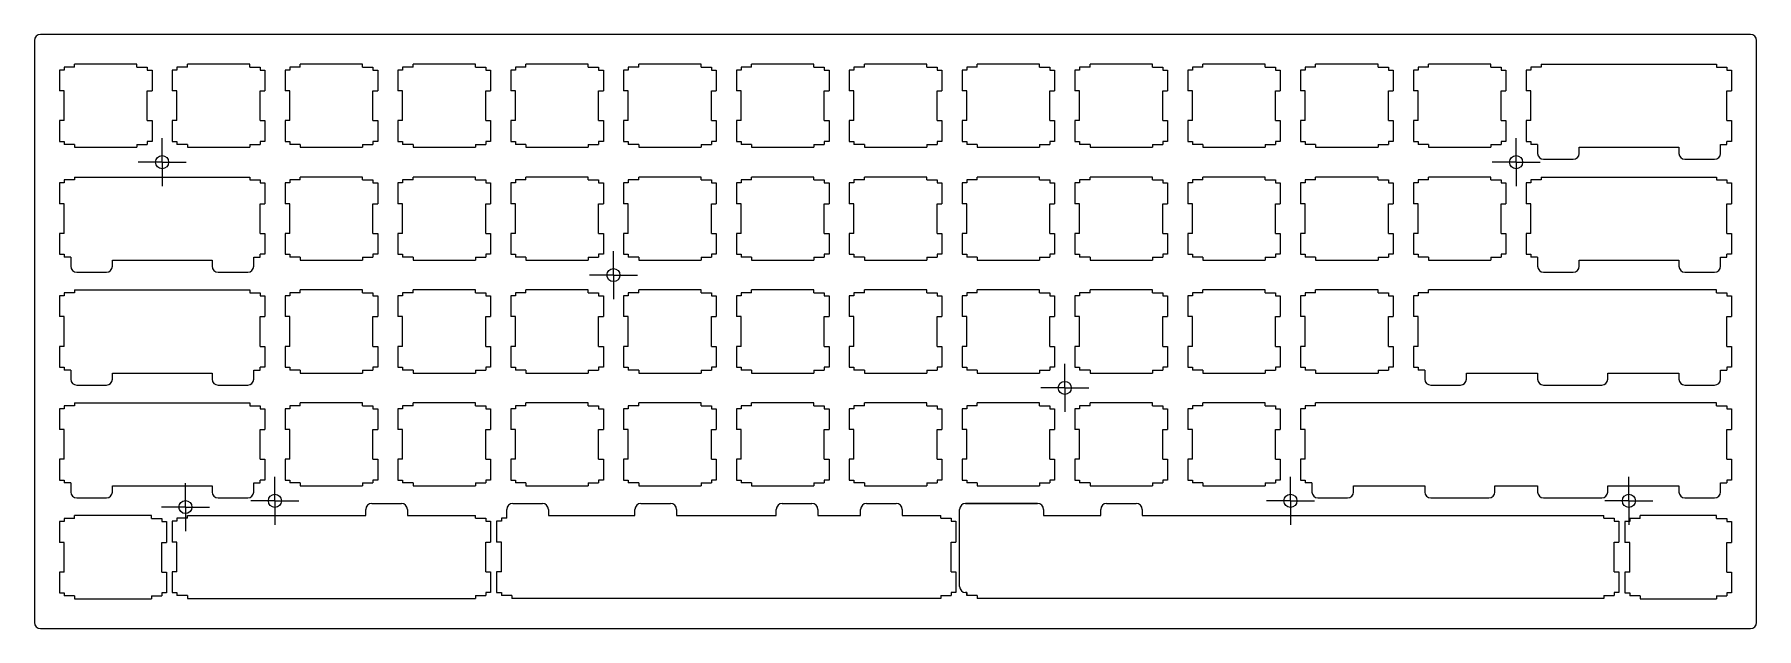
# Model space of a CAD drawing. Header units: inches. Extents: x 47 to 337, y 134 to 234.
import ezdxf

# ---------------------------------------------------------------- set-up
doc = ezdxf.new("R2010")
doc.units = ezdxf.units.IN
doc.header["$MEASUREMENT"] = 0

# ---------------------------------------------------------------- blocks, each defined once
blk = doc.blocks.new('SW_CENTERMARKSYMBOL_0')
at = {"color": 0, "linetype": 'Continuous', "lineweight": 0}
for p, q in [((0, 0.05), (0, 0.0795)), ((-0.05, 0), (-0.0795, 0)), ((0, 0), (-0.05, 0)), ((0, 0), (0, 0.05)), ((0, 0), (0, -0.05)), ((0, 0), (0.05, 0)), ((0.05, 0), (0.0795, 0)), ((0, -0.05), (0, -0.0795))]:
    blk.add_line(p, q, dxfattribs=at)
blk = doc.blocks.new('SW_CENTERMARKSYMBOL_1')
at = {"color": 0, "linetype": 'Continuous', "lineweight": 0}
for p, q in [((0, 0.05), (0, 0.0795)), ((-0.05, 0), (-0.0795, 0)), ((0, 0), (-0.05, 0)), ((0, 0), (0, 0.05)), ((0, 0), (0, -0.05)), ((0, 0), (0.05, 0)), ((0.05, 0), (0.0795, 0)), ((0, -0.05), (0, -0.0795))]:
    blk.add_line(p, q, dxfattribs=at)
blk = doc.blocks.new('SW_CENTERMARKSYMBOL_2')
at = {"color": 0, "linetype": 'Continuous', "lineweight": 0}
for p, q in [((0, 0.05), (0, 0.0795)), ((-0.05, 0), (-0.0795, 0)), ((0, 0), (-0.05, 0)), ((0, 0), (0, 0.05)), ((0, 0), (0, -0.05)), ((0, 0), (0.05, 0)), ((0.05, 0), (0.0795, 0)), ((0, -0.05), (0, -0.0795))]:
    blk.add_line(p, q, dxfattribs=at)
blk = doc.blocks.new('SW_CENTERMARKSYMBOL_3')
at = {"color": 0, "linetype": 'Continuous', "lineweight": 0}
for p, q in [((0, 0.05), (0, 0.0795)), ((-0.05, 0), (-0.0795, 0)), ((0, 0), (-0.05, 0)), ((0, 0), (0, 0.05)), ((0, 0), (0, -0.05)), ((0, 0), (0.05, 0)), ((0.05, 0), (0.0795, 0)), ((0, -0.05), (0, -0.0795))]:
    blk.add_line(p, q, dxfattribs=at)
blk = doc.blocks.new('SW_CENTERMARKSYMBOL_4')
at = {"color": 0, "linetype": 'Continuous', "lineweight": 0}
for p, q in [((0, 0.05), (0, 0.0795)), ((-0.05, 0), (-0.0795, 0)), ((0, 0), (-0.05, 0)), ((0, 0), (0, 0.05)), ((0, 0), (0, -0.05)), ((0, 0), (0.05, 0)), ((0.05, 0), (0.0795, 0)), ((0, -0.05), (0, -0.0795))]:
    blk.add_line(p, q, dxfattribs=at)
blk = doc.blocks.new('SW_CENTERMARKSYMBOL_5')
at = {"color": 0, "linetype": 'Continuous', "lineweight": 0}
for p, q in [((0, 0.05), (0, 0.0795)), ((-0.05, 0), (-0.0795, 0)), ((0, 0), (-0.05, 0)), ((0, 0), (0, 0.05)), ((0, 0), (0, -0.05)), ((0, 0), (0.05, 0)), ((0.05, 0), (0.0795, 0)), ((0, -0.05), (0, -0.0795))]:
    blk.add_line(p, q, dxfattribs=at)

msp = doc.modelspace()

# ---------------------------------------------------------------- linework, layer by layer
at = {"color": 7, "linetype": 'Continuous', "lineweight": 15}
for p, q in [((46.57, 232.59), (46.57, 134.62)), ((335.55, 233.61), (47.59, 233.61)), ((336.56, 134.62), (336.56, 232.59)), ((63.82, 228.61), (53.32, 228.61)), ((82.82, 228.61), (72.32, 228.61)), ((101.82, 228.61), (91.32, 228.61)), ((120.82, 228.61), (110.32, 228.61)), ((139.82, 228.61), (129.32, 228.61)), ((158.82, 228.61), (148.32, 228.61)), ((177.82, 228.61), (167.32, 228.61)), ((196.82, 228.61), (186.32, 228.61)), ((215.82, 228.61), (205.32, 228.61)), ((234.82, 228.61), (224.32, 228.61)), ((253.82, 228.61), (243.32, 228.61)), ((272.82, 228.61), (262.32, 228.61)), ((291.82, 228.61), (281.32, 228.61)), ((53.32, 214.61), (63.82, 214.61)), ((72.32, 214.61), (82.82, 214.61)), ((91.32, 214.61), (101.82, 214.61)), ((110.32, 214.61), (120.82, 214.61)), ((129.32, 214.61), (139.82, 214.61)), ((148.32, 214.61), (158.82, 214.61)), ((167.32, 214.61), (177.82, 214.61)), ((186.32, 214.61), (196.82, 214.61)), ((205.32, 214.61), (215.82, 214.61)), ((224.32, 214.61), (234.82, 214.61)), ((243.32, 214.61), (253.82, 214.61)), ((262.32, 214.61), (272.82, 214.61)), ((281.32, 214.61), (291.82, 214.61)), ((101.82, 209.61), (91.32, 209.61)), ((120.82, 209.61), (110.32, 209.61)), ((139.82, 209.61), (129.32, 209.61)), ((158.82, 209.61), (148.32, 209.61)), ((177.82, 209.61), (167.32, 209.61)), ((196.82, 209.61), (186.32, 209.61)), ((215.82, 209.61), (205.32, 209.61)), ((234.82, 209.61), (224.32, 209.61)), ((253.82, 209.61), (243.32, 209.61)), ((272.82, 209.61), (262.32, 209.61)), ((291.82, 209.61), (281.32, 209.61)), ((91.32, 195.61), (101.82, 195.61)), ((110.32, 195.61), (120.82, 195.61)), ((129.32, 195.61), (139.82, 195.61)), ((148.32, 195.61), (158.82, 195.61)), ((167.32, 195.61), (177.82, 195.61)), ((186.32, 195.61), (196.82, 195.61)), ((205.32, 195.61), (215.82, 195.61)), ((224.32, 195.61), (234.82, 195.61)), ((243.32, 195.61), (253.82, 195.61)), ((262.32, 195.61), (272.82, 195.61)), ((281.32, 195.61), (291.82, 195.61)), ((101.82, 190.61), (91.32, 190.61)), ((120.82, 190.61), (110.32, 190.61)), ((139.82, 190.61), (129.32, 190.61)), ((158.82, 190.61), (148.32, 190.61)), ((177.82, 190.61), (167.32, 190.61)), ((196.82, 190.61), (186.32, 190.61)), ((215.82, 190.61), (205.32, 190.61)), ((234.82, 190.61), (224.32, 190.61)), ((253.82, 190.61), (243.32, 190.61)), ((272.82, 190.61), (262.32, 190.61)), ((329.82, 190.61), (281.32, 190.61)), ((91.32, 176.61), (101.82, 176.61)), ((110.32, 176.61), (120.82, 176.61)), ((129.32, 176.61), (139.82, 176.61)), ((148.32, 176.61), (158.82, 176.61)), ((167.32, 176.61), (177.82, 176.61)), ((186.32, 176.61), (196.82, 176.61)), ((205.32, 176.61), (215.82, 176.61)), ((224.32, 176.61), (234.82, 176.61)), ((243.32, 176.61), (253.82, 176.61)), ((262.32, 176.61), (272.82, 176.61)), ((101.82, 171.61), (91.32, 171.61)), ((120.82, 171.61), (110.32, 171.61)), ((139.82, 171.61), (129.32, 171.61)), ((158.82, 171.61), (148.32, 171.61)), ((177.82, 171.61), (167.32, 171.61)), ((196.82, 171.61), (186.32, 171.61)), ((215.82, 171.61), (205.32, 171.61)), ((234.82, 171.61), (224.32, 171.61)), ((253.82, 171.61), (243.32, 171.61)), ((329.82, 171.61), (262.32, 171.61)), ((91.32, 157.61), (101.82, 157.61)), ((110.32, 157.61), (120.82, 157.61)), ((129.32, 157.61), (139.82, 157.61)), ((148.32, 157.61), (158.82, 157.61)), ((167.32, 157.61), (177.82, 157.61)), ((186.32, 157.61), (196.82, 157.61)), ((205.32, 157.61), (215.82, 157.61)), ((224.32, 157.61), (234.82, 157.61)), ((243.32, 157.61), (253.82, 157.61)), ((66.26, 152.61), (53.32, 152.61)), ((329.82, 152.61), (316.95, 152.61)), ((53.32, 138.61), (66.26, 138.61)), ((316.95, 138.61), (329.82, 138.61)), ((47.59, 133.61), (335.55, 133.61))]:
    msp.add_line(p, q, dxfattribs=at)
at = {"color": 7, "linetype": 'Continuous', "lineweight": 15, "ltscale": 25}
for p, q in [((51.57, 227.61), (50.77, 227.61)), ((50.77, 227.61), (50.77, 224.11)), ((51.57, 228.11), (51.57, 227.61)), ((65.57, 228.11), (65.57, 227.61)), ((65.57, 227.61), (66.37, 227.61)), ((66.37, 227.61), (66.37, 224.11)), ((70.57, 227.61), (69.77, 227.61)), ((69.77, 227.61), (69.77, 224.11)), ((70.57, 228.11), (70.57, 227.61)), ((84.57, 228.11), (84.57, 227.61)), ((84.57, 227.61), (85.37, 227.61)), ((85.37, 227.61), (85.37, 224.11)), ((89.57, 227.61), (88.77, 227.61)), ((88.77, 227.61), (88.77, 224.11)), ((89.57, 228.11), (89.57, 227.61)), ((103.57, 228.11), (103.57, 227.61)), ((103.57, 227.61), (104.37, 227.61)), ((104.37, 227.61), (104.37, 224.11)), ((108.57, 227.61), (107.77, 227.61)), ((107.77, 227.61), (107.77, 224.11)), ((108.57, 228.11), (108.57, 227.61)), ((122.57, 228.11), (122.57, 227.61)), ((122.57, 227.61), (123.37, 227.61)), ((123.37, 227.61), (123.37, 224.11)), ((127.57, 227.61), (126.77, 227.61)), ((126.77, 227.61), (126.77, 224.11)), ((127.57, 228.11), (127.57, 227.61)), ((141.57, 228.11), (141.57, 227.61)), ((141.57, 227.61), (142.37, 227.61)), ((142.37, 227.61), (142.37, 224.11)), ((146.57, 227.61), (145.77, 227.61)), ((145.77, 227.61), (145.77, 224.11)), ((146.57, 228.11), (146.57, 227.61)), ((160.57, 228.11), (160.57, 227.61)), ((160.57, 227.61), (161.37, 227.61)), ((161.37, 227.61), (161.37, 224.11)), ((165.57, 227.61), (164.77, 227.61)), ((164.77, 227.61), (164.77, 224.11)), ((165.57, 228.11), (165.57, 227.61)), ((179.57, 228.11), (179.57, 227.61)), ((179.57, 227.61), (180.37, 227.61)), ((180.37, 227.61), (180.37, 224.11)), ((184.57, 227.61), (183.77, 227.61)), ((183.77, 227.61), (183.77, 224.11)), ((184.57, 228.11), (184.57, 227.61)), ((198.57, 228.11), (198.57, 227.61)), ((198.57, 227.61), (199.37, 227.61)), ((199.37, 227.61), (199.37, 224.11)), ((203.57, 227.61), (202.77, 227.61)), ((202.77, 227.61), (202.77, 224.11)), ((203.57, 228.11), (203.57, 227.61)), ((217.57, 228.11), (217.57, 227.61)), ((217.57, 227.61), (218.37, 227.61)), ((218.37, 227.61), (218.37, 224.11)), ((222.57, 227.61), (221.77, 227.61)), ((221.77, 227.61), (221.77, 224.11)), ((222.57, 228.11), (222.57, 227.61)), ((236.57, 228.11), (236.57, 227.61)), ((236.57, 227.61), (237.37, 227.61)), ((237.37, 227.61), (237.37, 224.11)), ((241.57, 227.61), (240.77, 227.61)), ((240.77, 227.61), (240.77, 224.11)), ((241.57, 228.11), (241.57, 227.61)), ((255.57, 228.11), (255.57, 227.61)), ((255.57, 227.61), (256.37, 227.61)), ((256.37, 227.61), (256.37, 224.11)), ((260.57, 227.61), (259.77, 227.61)), ((259.77, 227.61), (259.77, 224.11)), ((260.57, 228.11), (260.57, 227.61)), ((274.57, 228.11), (274.57, 227.61)), ((274.57, 227.61), (275.37, 227.61)), ((275.37, 227.61), (275.37, 224.11)), ((279.57, 227.61), (278.77, 227.61)), ((278.77, 227.61), (278.77, 224.11)), ((279.57, 228.11), (279.57, 227.61)), ((293.57, 228.11), (293.57, 227.61)), ((293.57, 227.61), (294.37, 227.61)), ((294.37, 227.61), (294.37, 224.11)), ((298.57, 227.61), (297.77, 227.61)), ((297.77, 227.61), (297.77, 224.11)), ((331.57, 227.61), (332.37, 227.61)), ((332.37, 227.61), (332.37, 224.11)), ((50.77, 219.11), (50.77, 215.61)), ((66.37, 219.11), (66.37, 215.61)), ((69.77, 219.11), (69.77, 215.61)), ((85.37, 219.11), (85.37, 215.61)), ((88.77, 219.11), (88.77, 215.61)), ((104.37, 219.11), (104.37, 215.61)), ((107.77, 219.11), (107.77, 215.61)), ((123.37, 219.11), (123.37, 215.61)), ((126.77, 219.11), (126.77, 215.61)), ((142.37, 219.11), (142.37, 215.61)), ((145.77, 219.11), (145.77, 215.61)), ((161.37, 219.11), (161.37, 215.61)), ((164.77, 219.11), (164.77, 215.61)), ((180.37, 219.11), (180.37, 215.61)), ((183.77, 219.11), (183.77, 215.61)), ((199.37, 219.11), (199.37, 215.61)), ((202.77, 219.11), (202.77, 215.61)), ((218.37, 219.11), (218.37, 215.61)), ((221.77, 219.11), (221.77, 215.61)), ((237.37, 219.11), (237.37, 215.61)), ((240.77, 219.11), (240.77, 215.61)), ((256.37, 219.11), (256.37, 215.61)), ((259.77, 219.11), (259.77, 215.61)), ((275.37, 219.11), (275.37, 215.61)), ((278.77, 219.11), (278.77, 215.61)), ((294.37, 219.11), (294.37, 215.61)), ((297.77, 219.11), (297.77, 215.61)), ((332.37, 219.11), (332.37, 215.61)), ((50.77, 215.61), (51.57, 215.61)), ((51.57, 215.61), (51.57, 215.11)), ((66.37, 215.61), (65.57, 215.61)), ((65.57, 215.61), (65.57, 215.11)), ((69.77, 215.61), (70.57, 215.61)), ((70.57, 215.61), (70.57, 215.11)), ((85.37, 215.61), (84.57, 215.61)), ((84.57, 215.61), (84.57, 215.11)), ((88.77, 215.61), (89.57, 215.61)), ((89.57, 215.61), (89.57, 215.11)), ((104.37, 215.61), (103.57, 215.61)), ((103.57, 215.61), (103.57, 215.11)), ((107.77, 215.61), (108.57, 215.61)), ((108.57, 215.61), (108.57, 215.11)), ((123.37, 215.61), (122.57, 215.61)), ((122.57, 215.61), (122.57, 215.11)), ((126.77, 215.61), (127.57, 215.61)), ((127.57, 215.61), (127.57, 215.11)), ((142.37, 215.61), (141.57, 215.61)), ((141.57, 215.61), (141.57, 215.11)), ((145.77, 215.61), (146.57, 215.61)), ((146.57, 215.61), (146.57, 215.11)), ((161.37, 215.61), (160.57, 215.61)), ((160.57, 215.61), (160.57, 215.11)), ((164.77, 215.61), (165.57, 215.61)), ((165.57, 215.61), (165.57, 215.11)), ((180.37, 215.61), (179.57, 215.61)), ((179.57, 215.61), (179.57, 215.11)), ((183.77, 215.61), (184.57, 215.61)), ((184.57, 215.61), (184.57, 215.11)), ((199.37, 215.61), (198.57, 215.61)), ((198.57, 215.61), (198.57, 215.11)), ((202.77, 215.61), (203.57, 215.61)), ((203.57, 215.61), (203.57, 215.11)), ((218.37, 215.61), (217.57, 215.61)), ((217.57, 215.61), (217.57, 215.11)), ((221.77, 215.61), (222.57, 215.61)), ((222.57, 215.61), (222.57, 215.11)), ((237.37, 215.61), (236.57, 215.61)), ((236.57, 215.61), (236.57, 215.11)), ((240.77, 215.61), (241.57, 215.61)), ((241.57, 215.61), (241.57, 215.11)), ((256.37, 215.61), (255.57, 215.61)), ((255.57, 215.61), (255.57, 215.11)), ((259.77, 215.61), (260.57, 215.61)), ((260.57, 215.61), (260.57, 215.11)), ((275.37, 215.61), (274.57, 215.61)), ((274.57, 215.61), (274.57, 215.11)), ((278.77, 215.61), (279.57, 215.61)), ((279.57, 215.61), (279.57, 215.11)), ((294.37, 215.61), (293.57, 215.61)), ((293.57, 215.61), (293.57, 215.11)), ((297.77, 215.61), (298.57, 215.61)), ((298.57, 215.61), (298.57, 215.11)), ((299.7, 215.11), (299.7, 213.59)), ((306.7, 213.59), (306.7, 214.61)), ((323.5, 214.61), (323.5, 213.59)), ((330.5, 213.59), (330.5, 215.11)), ((332.37, 215.61), (331.57, 215.61)), ((300.7, 212.59), (305.7, 212.59)), ((324.5, 212.59), (329.5, 212.59)), ((89.57, 209.11), (89.57, 208.61)), ((103.57, 209.11), (103.57, 208.61)), ((108.57, 209.11), (108.57, 208.61)), ((122.57, 209.11), (122.57, 208.61)), ((127.57, 209.11), (127.57, 208.61)), ((141.57, 209.11), (141.57, 208.61)), ((146.57, 209.11), (146.57, 208.61)), ((160.57, 209.11), (160.57, 208.61)), ((165.57, 209.11), (165.57, 208.61)), ((179.57, 209.11), (179.57, 208.61)), ((184.57, 209.11), (184.57, 208.61)), ((198.57, 209.11), (198.57, 208.61)), ((203.57, 209.11), (203.57, 208.61)), ((217.57, 209.11), (217.57, 208.61)), ((222.57, 209.11), (222.57, 208.61)), ((236.57, 209.11), (236.57, 208.61)), ((241.57, 209.11), (241.57, 208.61)), ((255.57, 209.11), (255.57, 208.61)), ((260.57, 209.11), (260.57, 208.61)), ((274.57, 209.11), (274.57, 208.61)), ((279.57, 209.11), (279.57, 208.61)), ((293.57, 209.11), (293.57, 208.61)), ((51.57, 208.61), (50.77, 208.61)), ((50.77, 208.61), (50.77, 205.11)), ((84.57, 208.61), (85.37, 208.61)), ((85.37, 208.61), (85.37, 205.11)), ((89.57, 208.61), (88.77, 208.61)), ((88.77, 208.61), (88.77, 205.11)), ((103.57, 208.61), (104.37, 208.61)), ((104.37, 208.61), (104.37, 205.11)), ((108.57, 208.61), (107.77, 208.61)), ((107.77, 208.61), (107.77, 205.11)), ((122.57, 208.61), (123.37, 208.61)), ((123.37, 208.61), (123.37, 205.11)), ((127.57, 208.61), (126.77, 208.61)), ((126.77, 208.61), (126.77, 205.11)), ((141.57, 208.61), (142.37, 208.61)), ((142.37, 208.61), (142.37, 205.11)), ((146.57, 208.61), (145.77, 208.61)), ((145.77, 208.61), (145.77, 205.11)), ((160.57, 208.61), (161.37, 208.61)), ((161.37, 208.61), (161.37, 205.11)), ((165.57, 208.61), (164.77, 208.61)), ((164.77, 208.61), (164.77, 205.11)), ((179.57, 208.61), (180.37, 208.61)), ((180.37, 208.61), (180.37, 205.11)), ((184.57, 208.61), (183.77, 208.61)), ((183.77, 208.61), (183.77, 205.11)), ((198.57, 208.61), (199.37, 208.61)), ((199.37, 208.61), (199.37, 205.11)), ((203.57, 208.61), (202.77, 208.61)), ((202.77, 208.61), (202.77, 205.11)), ((217.57, 208.61), (218.37, 208.61)), ((218.37, 208.61), (218.37, 205.11)), ((222.57, 208.61), (221.77, 208.61)), ((221.77, 208.61), (221.77, 205.11)), ((236.57, 208.61), (237.37, 208.61)), ((237.37, 208.61), (237.37, 205.11)), ((241.57, 208.61), (240.77, 208.61)), ((240.77, 208.61), (240.77, 205.11)), ((255.57, 208.61), (256.37, 208.61)), ((256.37, 208.61), (256.37, 205.11)), ((260.57, 208.61), (259.77, 208.61)), ((259.77, 208.61), (259.77, 205.11)), ((274.57, 208.61), (275.37, 208.61)), ((275.37, 208.61), (275.37, 205.11)), ((279.57, 208.61), (278.77, 208.61)), ((278.77, 208.61), (278.77, 205.11)), ((293.57, 208.61), (294.37, 208.61)), ((294.37, 208.61), (294.37, 205.11)), ((298.57, 208.61), (297.77, 208.61)), ((297.77, 208.61), (297.77, 205.11)), ((331.57, 208.61), (332.37, 208.61)), ((332.37, 208.61), (332.37, 205.11)), ((50.77, 200.11), (50.77, 196.61)), ((85.37, 200.11), (85.37, 196.61)), ((88.77, 200.11), (88.77, 196.61)), ((104.37, 200.11), (104.37, 196.61)), ((107.77, 200.11), (107.77, 196.61)), ((123.37, 200.11), (123.37, 196.61)), ((126.77, 200.11), (126.77, 196.61)), ((142.37, 200.11), (142.37, 196.61)), ((145.77, 200.11), (145.77, 196.61)), ((161.37, 200.11), (161.37, 196.61)), ((164.77, 200.11), (164.77, 196.61)), ((180.37, 200.11), (180.37, 196.61)), ((183.77, 200.11), (183.77, 196.61)), ((199.37, 200.11), (199.37, 196.61)), ((202.77, 200.11), (202.77, 196.61)), ((218.37, 200.11), (218.37, 196.61)), ((221.77, 200.11), (221.77, 196.61)), ((237.37, 200.11), (237.37, 196.61)), ((240.77, 200.11), (240.77, 196.61)), ((256.37, 200.11), (256.37, 196.61)), ((259.77, 200.11), (259.77, 196.61)), ((275.37, 200.11), (275.37, 196.61)), ((278.77, 200.11), (278.77, 196.61)), ((294.37, 200.11), (294.37, 196.61)), ((297.77, 200.11), (297.77, 196.61)), ((332.37, 200.11), (332.37, 196.61)), ((50.77, 196.61), (51.57, 196.61)), ((51.57, 196.61), (51.57, 196.11)), ((52.7, 196.11), (52.7, 194.59)), ((59.7, 194.59), (59.7, 195.61)), ((76.5, 195.61), (76.5, 194.59)), ((83.5, 194.59), (83.5, 196.11)), ((85.37, 196.61), (84.57, 196.61)), ((88.77, 196.61), (89.57, 196.61)), ((89.57, 196.61), (89.57, 196.11)), ((104.37, 196.61), (103.57, 196.61)), ((103.57, 196.61), (103.57, 196.11)), ((107.77, 196.61), (108.57, 196.61)), ((108.57, 196.61), (108.57, 196.11)), ((123.37, 196.61), (122.57, 196.61)), ((122.57, 196.61), (122.57, 196.11)), ((126.77, 196.61), (127.57, 196.61)), ((127.57, 196.61), (127.57, 196.11)), ((142.37, 196.61), (141.57, 196.61)), ((141.57, 196.61), (141.57, 196.11)), ((145.77, 196.61), (146.57, 196.61)), ((146.57, 196.61), (146.57, 196.11)), ((161.37, 196.61), (160.57, 196.61)), ((160.57, 196.61), (160.57, 196.11)), ((164.77, 196.61), (165.57, 196.61)), ((165.57, 196.61), (165.57, 196.11)), ((180.37, 196.61), (179.57, 196.61)), ((179.57, 196.61), (179.57, 196.11)), ((183.77, 196.61), (184.57, 196.61)), ((184.57, 196.61), (184.57, 196.11)), ((199.37, 196.61), (198.57, 196.61)), ((198.57, 196.61), (198.57, 196.11)), ((202.77, 196.61), (203.57, 196.61)), ((203.57, 196.61), (203.57, 196.11)), ((218.37, 196.61), (217.57, 196.61)), ((217.57, 196.61), (217.57, 196.11)), ((221.77, 196.61), (222.57, 196.61)), ((222.57, 196.61), (222.57, 196.11)), ((237.37, 196.61), (236.57, 196.61)), ((236.57, 196.61), (236.57, 196.11)), ((240.77, 196.61), (241.57, 196.61)), ((241.57, 196.61), (241.57, 196.11)), ((256.37, 196.61), (255.57, 196.61)), ((255.57, 196.61), (255.57, 196.11)), ((259.77, 196.61), (260.57, 196.61)), ((260.57, 196.61), (260.57, 196.11)), ((275.37, 196.61), (274.57, 196.61)), ((274.57, 196.61), (274.57, 196.11)), ((278.77, 196.61), (279.57, 196.61)), ((279.57, 196.61), (279.57, 196.11)), ((294.37, 196.61), (293.57, 196.61)), ((293.57, 196.61), (293.57, 196.11)), ((297.77, 196.61), (298.57, 196.61)), ((298.57, 196.61), (298.57, 196.11)), ((299.7, 196.11), (299.7, 194.59)), ((306.7, 194.59), (306.7, 195.61)), ((323.5, 195.61), (323.5, 194.59)), ((330.5, 194.59), (330.5, 196.11)), ((332.37, 196.61), (331.57, 196.61)), ((53.7, 193.59), (58.7, 193.59)), ((77.5, 193.59), (82.5, 193.59)), ((300.7, 193.59), (305.7, 193.59)), ((324.5, 193.59), (329.5, 193.59)), ((51.57, 189.61), (50.77, 189.61)), ((50.77, 189.61), (50.77, 186.11)), ((84.57, 189.61), (85.37, 189.61)), ((85.37, 189.61), (85.37, 186.11)), ((89.57, 189.61), (88.77, 189.61)), ((88.77, 189.61), (88.77, 186.11)), ((89.57, 190.11), (89.57, 189.61)), ((103.57, 190.11), (103.57, 189.61)), ((103.57, 189.61), (104.37, 189.61)), ((104.37, 189.61), (104.37, 186.11)), ((108.57, 189.61), (107.77, 189.61)), ((107.77, 189.61), (107.77, 186.11)), ((108.57, 190.11), (108.57, 189.61)), ((122.57, 190.11), (122.57, 189.61)), ((122.57, 189.61), (123.37, 189.61)), ((123.37, 189.61), (123.37, 186.11)), ((127.57, 189.61), (126.77, 189.61)), ((126.77, 189.61), (126.77, 186.11)), ((127.57, 190.11), (127.57, 189.61)), ((141.57, 190.11), (141.57, 189.61)), ((141.57, 189.61), (142.37, 189.61)), ((142.37, 189.61), (142.37, 186.11)), ((146.57, 189.61), (145.77, 189.61)), ((145.77, 189.61), (145.77, 186.11)), ((146.57, 190.11), (146.57, 189.61)), ((160.57, 190.11), (160.57, 189.61)), ((160.57, 189.61), (161.37, 189.61)), ((161.37, 189.61), (161.37, 186.11)), ((165.57, 189.61), (164.77, 189.61)), ((164.77, 189.61), (164.77, 186.11)), ((165.57, 190.11), (165.57, 189.61)), ((179.57, 190.11), (179.57, 189.61)), ((179.57, 189.61), (180.37, 189.61)), ((180.37, 189.61), (180.37, 186.11)), ((184.57, 189.61), (183.77, 189.61)), ((183.77, 189.61), (183.77, 186.11)), ((184.57, 190.11), (184.57, 189.61)), ((198.57, 190.11), (198.57, 189.61)), ((198.57, 189.61), (199.37, 189.61)), ((199.37, 189.61), (199.37, 186.11)), ((203.57, 189.61), (202.77, 189.61)), ((202.77, 189.61), (202.77, 186.11)), ((203.57, 190.11), (203.57, 189.61)), ((217.57, 190.11), (217.57, 189.61)), ((217.57, 189.61), (218.37, 189.61)), ((218.37, 189.61), (218.37, 186.11)), ((222.57, 189.61), (221.77, 189.61)), ((221.77, 189.61), (221.77, 186.11)), ((222.57, 190.11), (222.57, 189.61)), ((236.57, 190.11), (236.57, 189.61)), ((236.57, 189.61), (237.37, 189.61)), ((237.37, 189.61), (237.37, 186.11)), ((241.57, 189.61), (240.77, 189.61)), ((240.77, 189.61), (240.77, 186.11)), ((241.57, 190.11), (241.57, 189.61)), ((255.57, 190.11), (255.57, 189.61)), ((255.57, 189.61), (256.37, 189.61)), ((256.37, 189.61), (256.37, 186.11)), ((260.57, 189.61), (259.77, 189.61)), ((259.77, 189.61), (259.77, 186.11)), ((260.57, 190.11), (260.57, 189.61)), ((274.57, 190.11), (274.57, 189.61)), ((274.57, 189.61), (275.37, 189.61)), ((275.37, 189.61), (275.37, 186.11)), ((279.57, 189.61), (278.77, 189.61)), ((278.77, 189.61), (278.77, 186.11)), ((279.57, 190.11), (279.57, 189.61)), ((331.57, 190.11), (331.57, 189.61)), ((331.57, 189.61), (332.37, 189.61)), ((332.37, 189.61), (332.37, 186.11)), ((50.77, 181.11), (50.77, 177.61)), ((85.37, 181.11), (85.37, 177.61)), ((88.77, 181.11), (88.77, 177.61)), ((104.37, 181.11), (104.37, 177.61)), ((107.77, 181.11), (107.77, 177.61)), ((123.37, 181.11), (123.37, 177.61)), ((126.77, 181.11), (126.77, 177.61)), ((142.37, 181.11), (142.37, 177.61)), ((145.77, 181.11), (145.77, 177.61)), ((161.37, 181.11), (161.37, 177.61)), ((164.77, 181.11), (164.77, 177.61)), ((180.37, 181.11), (180.37, 177.61)), ((183.77, 181.11), (183.77, 177.61)), ((199.37, 181.11), (199.37, 177.61)), ((202.77, 181.11), (202.77, 177.61)), ((218.37, 181.11), (218.37, 177.61)), ((221.77, 181.11), (221.77, 177.61)), ((237.37, 181.11), (237.37, 177.61)), ((240.77, 181.11), (240.77, 177.61)), ((256.37, 181.11), (256.37, 177.61)), ((259.77, 181.11), (259.77, 177.61)), ((275.37, 181.11), (275.37, 177.61)), ((278.77, 181.11), (278.77, 177.61)), ((332.37, 181.11), (332.37, 177.61)), ((50.77, 177.61), (51.57, 177.61)), ((51.57, 177.61), (51.57, 177.11)), ((52.7, 177.11), (52.7, 175.59)), ((83.5, 175.59), (83.5, 177.11)), ((85.37, 177.61), (84.57, 177.61)), ((88.77, 177.61), (89.57, 177.61)), ((89.57, 177.61), (89.57, 177.11)), ((104.37, 177.61), (103.57, 177.61)), ((103.57, 177.61), (103.57, 177.11)), ((107.77, 177.61), (108.57, 177.61)), ((108.57, 177.61), (108.57, 177.11)), ((123.37, 177.61), (122.57, 177.61)), ((122.57, 177.61), (122.57, 177.11)), ((126.77, 177.61), (127.57, 177.61)), ((127.57, 177.61), (127.57, 177.11)), ((142.37, 177.61), (141.57, 177.61)), ((141.57, 177.61), (141.57, 177.11)), ((145.77, 177.61), (146.57, 177.61)), ((146.57, 177.61), (146.57, 177.11)), ((161.37, 177.61), (160.57, 177.61)), ((160.57, 177.61), (160.57, 177.11)), ((164.77, 177.61), (165.57, 177.61)), ((165.57, 177.61), (165.57, 177.11)), ((180.37, 177.61), (179.57, 177.61)), ((179.57, 177.61), (179.57, 177.11)), ((183.77, 177.61), (184.57, 177.61)), ((184.57, 177.61), (184.57, 177.11)), ((199.37, 177.61), (198.57, 177.61)), ((198.57, 177.61), (198.57, 177.11)), ((202.77, 177.61), (203.57, 177.61)), ((203.57, 177.61), (203.57, 177.11)), ((218.37, 177.61), (217.57, 177.61)), ((217.57, 177.61), (217.57, 177.11)), ((221.77, 177.61), (222.57, 177.61)), ((222.57, 177.61), (222.57, 177.11)), ((237.37, 177.61), (236.57, 177.61)), ((236.57, 177.61), (236.57, 177.11)), ((240.77, 177.61), (241.57, 177.61)), ((241.57, 177.61), (241.57, 177.11)), ((256.37, 177.61), (255.57, 177.61)), ((255.57, 177.61), (255.57, 177.11)), ((259.77, 177.61), (260.57, 177.61)), ((260.57, 177.61), (260.57, 177.11)), ((275.37, 177.61), (274.57, 177.61)), ((274.57, 177.61), (274.57, 177.11)), ((278.77, 177.61), (279.57, 177.61)), ((279.57, 177.61), (279.57, 177.11)), ((280.7, 177.11), (280.7, 175.59)), ((330.5, 175.59), (330.5, 177.11)), ((332.37, 177.61), (331.57, 177.61)), ((331.57, 177.61), (331.57, 177.11)), ((53.7, 174.59), (58.7, 174.59)), ((59.7, 175.59), (59.7, 176.61)), ((76.5, 176.61), (76.5, 175.59)), ((77.5, 174.59), (82.5, 174.59)), ((281.7, 174.59), (286.7, 174.59)), ((287.7, 176.61), (299.7, 176.61)), ((287.7, 175.59), (287.7, 176.61)), ((299.7, 176.61), (299.7, 175.59)), ((300.7, 174.59), (310.5, 174.59)), ((311.5, 175.59), (311.5, 176.61)), ((323.5, 176.61), (323.5, 175.59)), ((324.5, 174.59), (329.5, 174.59)), ((89.57, 171.11), (89.57, 170.61)), ((103.57, 171.11), (103.57, 170.61)), ((108.57, 171.11), (108.57, 170.61)), ((122.57, 171.11), (122.57, 170.61)), ((127.57, 171.11), (127.57, 170.61)), ((141.57, 171.11), (141.57, 170.61)), ((146.57, 171.11), (146.57, 170.61)), ((160.57, 171.11), (160.57, 170.61)), ((165.57, 171.11), (165.57, 170.61)), ((179.57, 171.11), (179.57, 170.61)), ((184.57, 171.11), (184.57, 170.61)), ((198.57, 171.11), (198.57, 170.61)), ((203.57, 171.11), (203.57, 170.61)), ((217.57, 171.11), (217.57, 170.61)), ((222.57, 171.11), (222.57, 170.61)), ((236.57, 171.11), (236.57, 170.61)), ((241.57, 171.11), (241.57, 170.61)), ((255.57, 171.11), (255.57, 170.61)), ((260.57, 171.11), (260.57, 170.61)), ((331.57, 171.11), (331.57, 170.61)), ((51.57, 170.61), (50.77, 170.61)), ((50.77, 170.61), (50.77, 167.11)), ((84.57, 170.61), (85.37, 170.61)), ((85.37, 170.61), (85.37, 167.11)), ((89.57, 170.61), (88.77, 170.61)), ((88.77, 170.61), (88.77, 167.11)), ((103.57, 170.61), (104.37, 170.61)), ((104.37, 170.61), (104.37, 167.11)), ((108.57, 170.61), (107.77, 170.61)), ((107.77, 170.61), (107.77, 167.11)), ((122.57, 170.61), (123.37, 170.61)), ((123.37, 170.61), (123.37, 167.11)), ((127.57, 170.61), (126.77, 170.61)), ((126.77, 170.61), (126.77, 167.11)), ((141.57, 170.61), (142.37, 170.61)), ((142.37, 170.61), (142.37, 167.11)), ((146.57, 170.61), (145.77, 170.61)), ((145.77, 170.61), (145.77, 167.11)), ((160.57, 170.61), (161.37, 170.61)), ((161.37, 170.61), (161.37, 167.11)), ((165.57, 170.61), (164.77, 170.61)), ((164.77, 170.61), (164.77, 167.11)), ((179.57, 170.61), (180.37, 170.61)), ((180.37, 170.61), (180.37, 167.11)), ((184.57, 170.61), (183.77, 170.61)), ((183.77, 170.61), (183.77, 167.11)), ((198.57, 170.61), (199.37, 170.61)), ((199.37, 170.61), (199.37, 167.11)), ((203.57, 170.61), (202.77, 170.61)), ((202.77, 170.61), (202.77, 167.11)), ((217.57, 170.61), (218.37, 170.61)), ((218.37, 170.61), (218.37, 167.11)), ((222.57, 170.61), (221.77, 170.61)), ((221.77, 170.61), (221.77, 167.11)), ((236.57, 170.61), (237.37, 170.61)), ((237.37, 170.61), (237.37, 167.11)), ((241.57, 170.61), (240.77, 170.61)), ((240.77, 170.61), (240.77, 167.11)), ((255.57, 170.61), (256.37, 170.61)), ((256.37, 170.61), (256.37, 167.11)), ((260.57, 170.61), (259.77, 170.61)), ((259.77, 170.61), (259.77, 167.11)), ((331.57, 170.61), (332.37, 170.61)), ((332.37, 170.61), (332.37, 167.11)), ((50.77, 162.11), (50.77, 158.61)), ((85.37, 162.11), (85.37, 158.61)), ((88.77, 162.11), (88.77, 158.61)), ((104.37, 162.11), (104.37, 158.61)), ((107.77, 162.11), (107.77, 158.61)), ((123.37, 162.11), (123.37, 158.61)), ((126.77, 162.11), (126.77, 158.61)), ((142.37, 162.11), (142.37, 158.61)), ((145.77, 162.11), (145.77, 158.61)), ((161.37, 162.11), (161.37, 158.61)), ((164.77, 162.11), (164.77, 158.61)), ((180.37, 162.11), (180.37, 158.61)), ((183.77, 162.11), (183.77, 158.61)), ((199.37, 162.11), (199.37, 158.61)), ((202.77, 162.11), (202.77, 158.61)), ((218.37, 162.11), (218.37, 158.61)), ((221.77, 162.11), (221.77, 158.61)), ((237.37, 162.11), (237.37, 158.61)), ((240.77, 162.11), (240.77, 158.61)), ((256.37, 162.11), (256.37, 158.61)), ((259.77, 162.11), (259.77, 158.61)), ((332.37, 162.11), (332.37, 158.61)), ((50.77, 158.61), (51.57, 158.61)), ((51.57, 158.61), (51.57, 158.11)), ((52.7, 158.11), (52.7, 156.59)), ((59.7, 156.59), (59.7, 157.61)), ((76.5, 157.61), (76.5, 156.59)), ((83.5, 156.59), (83.5, 158.11)), ((85.37, 158.61), (84.57, 158.61)), ((88.77, 158.61), (89.57, 158.61)), ((89.57, 158.61), (89.57, 158.11)), ((104.37, 158.61), (103.57, 158.61)), ((103.57, 158.61), (103.57, 158.11)), ((107.77, 158.61), (108.57, 158.61)), ((108.57, 158.61), (108.57, 158.11)), ((123.37, 158.61), (122.57, 158.61)), ((122.57, 158.61), (122.57, 158.11)), ((126.77, 158.61), (127.57, 158.61)), ((127.57, 158.61), (127.57, 158.11)), ((142.37, 158.61), (141.57, 158.61)), ((141.57, 158.61), (141.57, 158.11)), ((145.77, 158.61), (146.57, 158.61)), ((146.57, 158.61), (146.57, 158.11)), ((161.37, 158.61), (160.57, 158.61)), ((160.57, 158.61), (160.57, 158.11)), ((164.77, 158.61), (165.57, 158.61)), ((165.57, 158.61), (165.57, 158.11)), ((180.37, 158.61), (179.57, 158.61)), ((179.57, 158.61), (179.57, 158.11)), ((183.77, 158.61), (184.57, 158.61)), ((184.57, 158.61), (184.57, 158.11)), ((199.37, 158.61), (198.57, 158.61)), ((198.57, 158.61), (198.57, 158.11)), ((202.77, 158.61), (203.57, 158.61)), ((203.57, 158.61), (203.57, 158.11)), ((218.37, 158.61), (217.57, 158.61)), ((217.57, 158.61), (217.57, 158.11)), ((221.77, 158.61), (222.57, 158.61)), ((222.57, 158.61), (222.57, 158.11)), ((237.37, 158.61), (236.57, 158.61)), ((236.57, 158.61), (236.57, 158.11)), ((240.77, 158.61), (241.57, 158.61)), ((241.57, 158.61), (241.57, 158.11)), ((256.37, 158.61), (255.57, 158.61)), ((255.57, 158.61), (255.57, 158.11)), ((259.77, 158.61), (260.57, 158.61)), ((260.57, 158.61), (260.57, 158.11)), ((261.7, 158.11), (261.7, 156.59)), ((268.7, 156.59), (268.7, 157.61)), ((268.7, 157.61), (280.7, 157.61)), ((280.7, 157.61), (280.7, 156.59)), ((292.5, 157.61), (299.7, 157.61)), ((292.5, 156.59), (292.5, 157.61)), ((299.7, 157.61), (299.7, 156.59)), ((311.5, 156.59), (311.5, 157.61)), ((311.5, 157.61), (323.5, 157.61)), ((323.5, 157.61), (323.5, 156.59)), ((330.5, 156.59), (330.5, 158.11)), ((332.37, 158.61), (331.57, 158.61)), ((331.57, 158.61), (331.57, 158.11)), ((53.7, 155.59), (58.7, 155.59)), ((77.5, 155.59), (82.5, 155.59)), ((103.37, 154.67), (108.37, 154.67)), ((127.12, 154.67), (132.12, 154.67)), ((148.7, 154.67), (153.7, 154.67)), ((172.5, 154.67), (177.5, 154.67)), ((186.7, 154.67), (191.7, 154.67)), ((203.37, 154.67), (215.5, 154.67)), ((215.5, 154.67), (203.37, 154.67)), ((227.12, 154.67), (232.12, 154.67)), ((262.7, 155.59), (267.7, 155.59)), ((281.7, 155.59), (291.5, 155.59)), ((300.7, 155.59), (310.5, 155.59)), ((324.5, 155.59), (329.5, 155.59)), ((51.57, 151.61), (50.77, 151.61)), ((50.77, 151.61), (50.77, 148.11)), ((51.57, 152.11), (51.57, 151.61)), ((68.01, 152.11), (68.01, 151.61)), ((68.01, 151.61), (68.81, 151.61)), ((68.81, 151.61), (68.81, 148.11)), ((70.57, 151.66), (69.77, 151.66)), ((69.77, 151.66), (69.77, 148.16)), ((70.57, 152.16), (70.57, 151.66)), ((102.37, 152.66), (102.37, 153.67)), ((109.37, 153.67), (109.37, 152.66)), ((122.57, 152.16), (122.57, 151.66)), ((122.57, 151.66), (123.37, 151.66)), ((123.37, 151.66), (123.37, 148.16)), ((125.2, 151.66), (124.4, 151.66)), ((124.4, 151.66), (124.4, 148.16)), ((125.2, 152.16), (125.2, 151.66)), ((126.12, 152.16), (126.12, 153.67)), ((133.12, 153.67), (133.12, 152.66)), ((133.12, 152.66), (147.7, 152.66)), ((147.7, 152.66), (147.7, 153.67)), ((154.7, 153.67), (154.7, 152.66)), ((154.7, 152.66), (171.5, 152.66)), ((171.5, 152.66), (171.5, 153.67)), ((178.5, 153.67), (178.5, 152.66)), ((178.5, 152.66), (185.7, 152.66)), ((185.7, 152.66), (185.7, 153.67)), ((192.7, 153.67), (192.7, 152.66)), ((192.7, 152.66), (199.2, 152.66)), ((200.95, 152.16), (200.95, 151.66)), ((200.95, 151.66), (201.75, 151.66)), ((201.75, 151.66), (201.75, 148.16)), ((202.37, 140.66), (202.37, 153.67)), ((216.5, 153.67), (216.5, 152.66)), ((216.5, 152.66), (226.12, 152.66)), ((226.12, 152.66), (226.12, 153.67)), ((233.12, 153.67), (233.12, 152.66)), ((312.57, 152.16), (312.57, 151.66)), ((312.57, 151.66), (313.37, 151.66)), ((313.37, 151.66), (313.37, 148.16)), ((315.2, 151.61), (314.4, 151.61)), ((314.4, 151.61), (314.4, 148.11)), ((315.2, 152.11), (315.2, 151.61)), ((331.57, 152.11), (331.57, 151.61)), ((331.57, 151.61), (332.37, 151.61)), ((332.37, 151.61), (332.37, 148.11)), ((50.77, 143.11), (50.77, 139.61)), ((68.81, 143.11), (68.81, 139.61)), ((69.77, 143.16), (69.77, 139.66)), ((123.37, 143.16), (123.37, 139.66)), ((124.4, 143.16), (124.4, 139.66)), ((201.75, 143.16), (201.75, 139.66)), ((313.37, 143.16), (313.37, 139.66)), ((314.4, 143.11), (314.4, 139.61)), ((332.37, 143.11), (332.37, 139.61)), ((50.77, 139.61), (51.57, 139.61)), ((51.57, 139.61), (51.57, 139.11)), ((68.81, 139.61), (68.01, 139.61)), ((68.01, 139.61), (68.01, 139.11)), ((69.77, 139.66), (70.57, 139.66)), ((70.57, 139.66), (70.57, 139.16)), ((123.37, 139.66), (122.57, 139.66)), ((122.57, 139.66), (122.57, 139.16)), ((124.4, 139.66), (125.2, 139.66)), ((125.2, 139.66), (125.2, 139.16)), ((201.75, 139.66), (200.95, 139.66)), ((200.95, 139.66), (200.95, 139.16)), ((203.57, 139.66), (203.37, 139.66)), ((203.57, 139.16), (203.57, 139.66)), ((203.57, 139.66), (203.57, 139.16)), ((313.37, 139.66), (312.57, 139.66)), ((312.57, 139.66), (312.57, 139.16)), ((314.4, 139.61), (315.2, 139.61)), ((315.2, 139.61), (315.2, 139.11)), ((332.37, 139.61), (331.57, 139.61)), ((331.57, 139.61), (331.57, 139.11))]:
    msp.add_line(p, q, dxfattribs=at)
for p, q in [((53.32, 228.11), (51.57, 228.11)), ((53.32, 228.11), (53.32, 228.61)), ((63.82, 228.11), (63.82, 228.61)), ((63.82, 228.11), (65.57, 228.11)), ((72.32, 228.11), (70.57, 228.11)), ((72.32, 228.11), (72.32, 228.61)), ((82.82, 228.11), (82.82, 228.61)), ((82.82, 228.11), (84.57, 228.11)), ((91.32, 228.11), (89.57, 228.11)), ((91.32, 228.11), (91.32, 228.61)), ((101.82, 228.11), (101.82, 228.61)), ((101.82, 228.11), (103.57, 228.11)), ((110.32, 228.11), (108.57, 228.11)), ((110.32, 228.11), (110.32, 228.61)), ((120.82, 228.11), (120.82, 228.61)), ((120.82, 228.11), (122.57, 228.11)), ((129.32, 228.11), (127.57, 228.11)), ((129.32, 228.11), (129.32, 228.61)), ((139.82, 228.11), (139.82, 228.61)), ((139.82, 228.11), (141.57, 228.11)), ((148.32, 228.11), (146.57, 228.11)), ((148.32, 228.11), (148.32, 228.61)), ((158.82, 228.11), (158.82, 228.61)), ((158.82, 228.11), (160.57, 228.11)), ((167.32, 228.11), (165.57, 228.11)), ((167.32, 228.11), (167.32, 228.61)), ((177.82, 228.11), (177.82, 228.61)), ((177.82, 228.11), (179.57, 228.11)), ((186.32, 228.11), (184.57, 228.11)), ((186.32, 228.11), (186.32, 228.61)), ((196.82, 228.11), (196.82, 228.61)), ((196.82, 228.11), (198.57, 228.11)), ((205.32, 228.11), (203.57, 228.11)), ((205.32, 228.11), (205.32, 228.61)), ((215.82, 228.11), (215.82, 228.61)), ((215.82, 228.11), (217.57, 228.11)), ((224.32, 228.11), (222.57, 228.11)), ((224.32, 228.11), (224.32, 228.61)), ((234.82, 228.11), (234.82, 228.61)), ((234.82, 228.11), (236.57, 228.11)), ((243.32, 228.11), (241.57, 228.11)), ((243.32, 228.11), (243.32, 228.61)), ((253.82, 228.11), (253.82, 228.61)), ((253.82, 228.11), (255.57, 228.11)), ((262.32, 228.11), (260.57, 228.11)), ((262.32, 228.11), (262.32, 228.61)), ((272.82, 228.11), (272.82, 228.61)), ((272.82, 228.11), (274.57, 228.11)), ((281.32, 228.11), (279.57, 228.11)), ((281.32, 228.11), (281.32, 228.61)), ((291.82, 228.11), (291.82, 228.61)), ((291.82, 228.11), (293.57, 228.11)), ((300.32, 228.11), (298.57, 228.11)), ((298.57, 228.11), (298.57, 227.61)), ((300.32, 228.61), (329.82, 228.61)), ((300.32, 228.61), (300.32, 228.11)), ((329.82, 228.61), (329.82, 228.11)), ((329.82, 228.11), (331.57, 228.11)), ((331.57, 228.11), (331.57, 227.61)), ((51.57, 224.11), (50.77, 224.11)), ((51.57, 219.11), (51.57, 224.11)), ((65.57, 219.11), (65.57, 224.11)), ((65.57, 224.11), (66.37, 224.11)), ((70.57, 224.11), (69.77, 224.11)), ((70.57, 219.11), (70.57, 224.11)), ((84.57, 219.11), (84.57, 224.11)), ((84.57, 224.11), (85.37, 224.11)), ((89.57, 224.11), (88.77, 224.11)), ((89.57, 219.11), (89.57, 224.11)), ((103.57, 219.11), (103.57, 224.11)), ((103.57, 224.11), (104.37, 224.11)), ((108.57, 224.11), (107.77, 224.11)), ((108.57, 219.11), (108.57, 224.11)), ((122.57, 219.11), (122.57, 224.11)), ((122.57, 224.11), (123.37, 224.11)), ((127.57, 224.11), (126.77, 224.11)), ((127.57, 219.11), (127.57, 224.11)), ((141.57, 219.11), (141.57, 224.11)), ((141.57, 224.11), (142.37, 224.11)), ((146.57, 224.11), (145.77, 224.11)), ((146.57, 219.11), (146.57, 224.11)), ((160.57, 219.11), (160.57, 224.11)), ((160.57, 224.11), (161.37, 224.11)), ((165.57, 224.11), (164.77, 224.11)), ((165.57, 219.11), (165.57, 224.11)), ((179.57, 219.11), (179.57, 224.11)), ((179.57, 224.11), (180.37, 224.11)), ((184.57, 224.11), (183.77, 224.11)), ((184.57, 219.11), (184.57, 224.11)), ((198.57, 219.11), (198.57, 224.11)), ((198.57, 224.11), (199.37, 224.11)), ((203.57, 224.11), (202.77, 224.11)), ((203.57, 219.11), (203.57, 224.11)), ((217.57, 219.11), (217.57, 224.11)), ((217.57, 224.11), (218.37, 224.11)), ((222.57, 224.11), (221.77, 224.11)), ((222.57, 219.11), (222.57, 224.11)), ((236.57, 219.11), (236.57, 224.11)), ((236.57, 224.11), (237.37, 224.11)), ((241.57, 224.11), (240.77, 224.11)), ((241.57, 219.11), (241.57, 224.11)), ((255.57, 219.11), (255.57, 224.11)), ((255.57, 224.11), (256.37, 224.11)), ((260.57, 224.11), (259.77, 224.11)), ((260.57, 219.11), (260.57, 224.11)), ((274.57, 219.11), (274.57, 224.11)), ((274.57, 224.11), (275.37, 224.11)), ((279.57, 224.11), (278.77, 224.11)), ((279.57, 219.11), (279.57, 224.11)), ((293.57, 219.11), (293.57, 224.11)), ((293.57, 224.11), (294.37, 224.11)), ((298.57, 224.11), (297.77, 224.11)), ((298.57, 219.11), (298.57, 224.11)), ((331.57, 219.11), (331.57, 224.11)), ((331.57, 224.11), (332.37, 224.11)), ((51.57, 219.11), (50.77, 219.11)), ((65.57, 219.11), (66.37, 219.11)), ((70.57, 219.11), (69.77, 219.11)), ((84.57, 219.11), (85.37, 219.11)), ((89.57, 219.11), (88.77, 219.11)), ((103.57, 219.11), (104.37, 219.11)), ((108.57, 219.11), (107.77, 219.11)), ((122.57, 219.11), (123.37, 219.11)), ((127.57, 219.11), (126.77, 219.11)), ((141.57, 219.11), (142.37, 219.11)), ((146.57, 219.11), (145.77, 219.11)), ((160.57, 219.11), (161.37, 219.11)), ((165.57, 219.11), (164.77, 219.11)), ((179.57, 219.11), (180.37, 219.11)), ((184.57, 219.11), (183.77, 219.11)), ((198.57, 219.11), (199.37, 219.11)), ((203.57, 219.11), (202.77, 219.11)), ((217.57, 219.11), (218.37, 219.11)), ((222.57, 219.11), (221.77, 219.11)), ((236.57, 219.11), (237.37, 219.11)), ((241.57, 219.11), (240.77, 219.11)), ((255.57, 219.11), (256.37, 219.11)), ((260.57, 219.11), (259.77, 219.11)), ((274.57, 219.11), (275.37, 219.11)), ((279.57, 219.11), (278.77, 219.11)), ((293.57, 219.11), (294.37, 219.11)), ((298.57, 219.11), (297.77, 219.11)), ((331.57, 219.11), (332.37, 219.11)), ((53.32, 215.11), (51.57, 215.11)), ((53.32, 215.11), (53.32, 214.61)), ((63.82, 215.11), (65.57, 215.11)), ((63.82, 215.11), (63.82, 214.61)), ((72.32, 215.11), (70.57, 215.11)), ((72.32, 215.11), (72.32, 214.61)), ((82.82, 215.11), (84.57, 215.11)), ((82.82, 215.11), (82.82, 214.61)), ((91.32, 215.11), (89.57, 215.11)), ((91.32, 215.11), (91.32, 214.61)), ((101.82, 215.11), (103.57, 215.11)), ((101.82, 215.11), (101.82, 214.61)), ((110.32, 215.11), (108.57, 215.11)), ((110.32, 215.11), (110.32, 214.61)), ((120.82, 215.11), (122.57, 215.11)), ((120.82, 215.11), (120.82, 214.61)), ((129.32, 215.11), (127.57, 215.11)), ((129.32, 215.11), (129.32, 214.61)), ((139.82, 215.11), (141.57, 215.11)), ((139.82, 215.11), (139.82, 214.61)), ((148.32, 215.11), (146.57, 215.11)), ((148.32, 215.11), (148.32, 214.61)), ((158.82, 215.11), (160.57, 215.11)), ((158.82, 215.11), (158.82, 214.61)), ((167.32, 215.11), (165.57, 215.11)), ((167.32, 215.11), (167.32, 214.61)), ((177.82, 215.11), (179.57, 215.11)), ((177.82, 215.11), (177.82, 214.61)), ((186.32, 215.11), (184.57, 215.11)), ((186.32, 215.11), (186.32, 214.61)), ((196.82, 215.11), (198.57, 215.11)), ((196.82, 215.11), (196.82, 214.61)), ((205.32, 215.11), (203.57, 215.11)), ((205.32, 215.11), (205.32, 214.61)), ((215.82, 215.11), (217.57, 215.11)), ((215.82, 215.11), (215.82, 214.61)), ((224.32, 215.11), (222.57, 215.11)), ((224.32, 215.11), (224.32, 214.61)), ((234.82, 215.11), (236.57, 215.11)), ((234.82, 215.11), (234.82, 214.61)), ((243.32, 215.11), (241.57, 215.11)), ((243.32, 215.11), (243.32, 214.61)), ((253.82, 215.11), (255.57, 215.11)), ((253.82, 215.11), (253.82, 214.61)), ((262.32, 215.11), (260.57, 215.11)), ((262.32, 215.11), (262.32, 214.61)), ((272.82, 215.11), (274.57, 215.11)), ((272.82, 215.11), (272.82, 214.61)), ((281.32, 215.11), (279.57, 215.11)), ((281.32, 215.11), (281.32, 214.61)), ((291.82, 215.11), (293.57, 215.11)), ((291.82, 215.11), (291.82, 214.61)), ((299.7, 215.11), (298.57, 215.11)), ((306.7, 214.61), (323.5, 214.61)), ((330.5, 215.11), (331.57, 215.11)), ((331.57, 215.11), (331.57, 215.61)), ((53.32, 209.11), (51.57, 209.11)), ((51.57, 209.11), (51.57, 208.61)), ((53.32, 209.61), (82.82, 209.61)), ((53.32, 209.61), (53.32, 209.11)), ((82.82, 209.61), (82.82, 209.11)), ((82.82, 209.11), (84.57, 209.11)), ((84.57, 209.11), (84.57, 208.61)), ((91.32, 209.11), (89.57, 209.11)), ((91.32, 209.11), (91.32, 209.61)), ((101.82, 209.11), (101.82, 209.61)), ((101.82, 209.11), (103.57, 209.11)), ((110.32, 209.11), (108.57, 209.11)), ((110.32, 209.11), (110.32, 209.61)), ((120.82, 209.11), (120.82, 209.61)), ((120.82, 209.11), (122.57, 209.11)), ((129.32, 209.11), (127.57, 209.11)), ((129.32, 209.11), (129.32, 209.61)), ((139.82, 209.11), (139.82, 209.61)), ((139.82, 209.11), (141.57, 209.11)), ((148.32, 209.11), (146.57, 209.11)), ((148.32, 209.11), (148.32, 209.61)), ((158.82, 209.11), (158.82, 209.61)), ((158.82, 209.11), (160.57, 209.11)), ((167.32, 209.11), (165.57, 209.11)), ((167.32, 209.11), (167.32, 209.61)), ((177.82, 209.11), (177.82, 209.61)), ((177.82, 209.11), (179.57, 209.11)), ((186.32, 209.11), (184.57, 209.11)), ((186.32, 209.11), (186.32, 209.61)), ((196.82, 209.11), (196.82, 209.61)), ((196.82, 209.11), (198.57, 209.11)), ((205.32, 209.11), (203.57, 209.11)), ((205.32, 209.11), (205.32, 209.61)), ((215.82, 209.11), (215.82, 209.61)), ((215.82, 209.11), (217.57, 209.11)), ((224.32, 209.11), (222.57, 209.11)), ((224.32, 209.11), (224.32, 209.61)), ((234.82, 209.11), (234.82, 209.61)), ((234.82, 209.11), (236.57, 209.11)), ((243.32, 209.11), (241.57, 209.11)), ((243.32, 209.11), (243.32, 209.61)), ((253.82, 209.11), (253.82, 209.61)), ((253.82, 209.11), (255.57, 209.11)), ((262.32, 209.11), (260.57, 209.11)), ((262.32, 209.11), (262.32, 209.61)), ((272.82, 209.11), (272.82, 209.61)), ((272.82, 209.11), (274.57, 209.11)), ((281.32, 209.11), (279.57, 209.11)), ((281.32, 209.11), (281.32, 209.61)), ((291.82, 209.11), (291.82, 209.61)), ((291.82, 209.11), (293.57, 209.11)), ((300.32, 209.11), (298.57, 209.11)), ((298.57, 209.11), (298.57, 208.61)), ((300.32, 209.61), (329.82, 209.61)), ((300.32, 209.61), (300.32, 209.11)), ((329.82, 209.61), (329.82, 209.11)), ((329.82, 209.11), (331.57, 209.11)), ((331.57, 209.11), (331.57, 208.61)), ((51.57, 205.11), (50.77, 205.11)), ((51.57, 200.11), (51.57, 205.11)), ((84.57, 200.11), (84.57, 205.11)), ((84.57, 205.11), (85.37, 205.11)), ((89.57, 205.11), (88.77, 205.11)), ((89.57, 200.11), (89.57, 205.11)), ((103.57, 200.11), (103.57, 205.11)), ((103.57, 205.11), (104.37, 205.11)), ((108.57, 205.11), (107.77, 205.11)), ((108.57, 200.11), (108.57, 205.11)), ((122.57, 200.11), (122.57, 205.11)), ((122.57, 205.11), (123.37, 205.11)), ((127.57, 205.11), (126.77, 205.11)), ((127.57, 200.11), (127.57, 205.11)), ((141.57, 200.11), (141.57, 205.11)), ((141.57, 205.11), (142.37, 205.11)), ((146.57, 205.11), (145.77, 205.11)), ((146.57, 200.11), (146.57, 205.11)), ((160.57, 200.11), (160.57, 205.11)), ((160.57, 205.11), (161.37, 205.11)), ((165.57, 205.11), (164.77, 205.11)), ((165.57, 200.11), (165.57, 205.11)), ((179.57, 200.11), (179.57, 205.11)), ((179.57, 205.11), (180.37, 205.11)), ((184.57, 205.11), (183.77, 205.11)), ((184.57, 200.11), (184.57, 205.11)), ((198.57, 200.11), (198.57, 205.11)), ((198.57, 205.11), (199.37, 205.11)), ((203.57, 205.11), (202.77, 205.11)), ((203.57, 200.11), (203.57, 205.11)), ((217.57, 200.11), (217.57, 205.11)), ((217.57, 205.11), (218.37, 205.11)), ((222.57, 205.11), (221.77, 205.11)), ((222.57, 200.11), (222.57, 205.11)), ((236.57, 200.11), (236.57, 205.11)), ((236.57, 205.11), (237.37, 205.11)), ((241.57, 205.11), (240.77, 205.11)), ((241.57, 200.11), (241.57, 205.11)), ((255.57, 200.11), (255.57, 205.11)), ((255.57, 205.11), (256.37, 205.11)), ((260.57, 205.11), (259.77, 205.11)), ((260.57, 200.11), (260.57, 205.11)), ((274.57, 200.11), (274.57, 205.11)), ((274.57, 205.11), (275.37, 205.11)), ((279.57, 205.11), (278.77, 205.11)), ((279.57, 200.11), (279.57, 205.11)), ((293.57, 200.11), (293.57, 205.11)), ((293.57, 205.11), (294.37, 205.11)), ((298.57, 205.11), (297.77, 205.11)), ((298.57, 200.11), (298.57, 205.11)), ((331.57, 200.11), (331.57, 205.11)), ((331.57, 205.11), (332.37, 205.11)), ((51.57, 200.11), (50.77, 200.11)), ((84.57, 200.11), (85.37, 200.11)), ((89.57, 200.11), (88.77, 200.11)), ((103.57, 200.11), (104.37, 200.11)), ((108.57, 200.11), (107.77, 200.11)), ((122.57, 200.11), (123.37, 200.11)), ((127.57, 200.11), (126.77, 200.11)), ((141.57, 200.11), (142.37, 200.11)), ((146.57, 200.11), (145.77, 200.11)), ((160.57, 200.11), (161.37, 200.11)), ((165.57, 200.11), (164.77, 200.11)), ((179.57, 200.11), (180.37, 200.11)), ((184.57, 200.11), (183.77, 200.11)), ((198.57, 200.11), (199.37, 200.11)), ((203.57, 200.11), (202.77, 200.11)), ((217.57, 200.11), (218.37, 200.11)), ((222.57, 200.11), (221.77, 200.11)), ((236.57, 200.11), (237.37, 200.11)), ((241.57, 200.11), (240.77, 200.11)), ((255.57, 200.11), (256.37, 200.11)), ((260.57, 200.11), (259.77, 200.11)), ((274.57, 200.11), (275.37, 200.11)), ((279.57, 200.11), (278.77, 200.11)), ((293.57, 200.11), (294.37, 200.11)), ((298.57, 200.11), (297.77, 200.11)), ((331.57, 200.11), (332.37, 200.11)), ((52.7, 196.11), (51.57, 196.11)), ((59.7, 195.61), (76.5, 195.61)), ((83.5, 196.11), (84.57, 196.11)), ((84.57, 196.11), (84.57, 196.61)), ((91.32, 196.11), (89.57, 196.11)), ((91.32, 196.11), (91.32, 195.61)), ((101.82, 196.11), (103.57, 196.11)), ((101.82, 196.11), (101.82, 195.61)), ((110.32, 196.11), (108.57, 196.11)), ((110.32, 196.11), (110.32, 195.61)), ((120.82, 196.11), (122.57, 196.11)), ((120.82, 196.11), (120.82, 195.61)), ((129.32, 196.11), (127.57, 196.11)), ((129.32, 196.11), (129.32, 195.61)), ((139.82, 196.11), (141.57, 196.11)), ((139.82, 196.11), (139.82, 195.61)), ((148.32, 196.11), (146.57, 196.11)), ((148.32, 196.11), (148.32, 195.61)), ((158.82, 196.11), (160.57, 196.11)), ((158.82, 196.11), (158.82, 195.61)), ((167.32, 196.11), (165.57, 196.11)), ((167.32, 196.11), (167.32, 195.61)), ((177.82, 196.11), (179.57, 196.11)), ((177.82, 196.11), (177.82, 195.61)), ((186.32, 196.11), (184.57, 196.11)), ((186.32, 196.11), (186.32, 195.61)), ((196.82, 196.11), (198.57, 196.11)), ((196.82, 196.11), (196.82, 195.61)), ((205.32, 196.11), (203.57, 196.11)), ((205.32, 196.11), (205.32, 195.61)), ((215.82, 196.11), (217.57, 196.11)), ((215.82, 196.11), (215.82, 195.61)), ((224.32, 196.11), (222.57, 196.11)), ((224.32, 196.11), (224.32, 195.61)), ((234.82, 196.11), (236.57, 196.11)), ((234.82, 196.11), (234.82, 195.61)), ((243.32, 196.11), (241.57, 196.11)), ((243.32, 196.11), (243.32, 195.61)), ((253.82, 196.11), (255.57, 196.11)), ((253.82, 196.11), (253.82, 195.61)), ((262.32, 196.11), (260.57, 196.11)), ((262.32, 196.11), (262.32, 195.61)), ((272.82, 196.11), (274.57, 196.11)), ((272.82, 196.11), (272.82, 195.61)), ((281.32, 196.11), (279.57, 196.11)), ((281.32, 196.11), (281.32, 195.61)), ((291.82, 196.11), (293.57, 196.11)), ((291.82, 196.11), (291.82, 195.61)), ((299.7, 196.11), (298.57, 196.11)), ((306.7, 195.61), (323.5, 195.61)), ((330.5, 196.11), (331.57, 196.11)), ((331.57, 196.11), (331.57, 196.61)), ((53.32, 190.11), (51.57, 190.11)), ((51.57, 190.11), (51.57, 189.61)), ((53.32, 190.61), (82.82, 190.61)), ((53.32, 190.61), (53.32, 190.11)), ((82.82, 190.61), (82.82, 190.11)), ((82.82, 190.11), (84.57, 190.11)), ((84.57, 190.11), (84.57, 189.61)), ((91.32, 190.11), (89.57, 190.11)), ((91.32, 190.11), (91.32, 190.61)), ((101.82, 190.11), (101.82, 190.61)), ((101.82, 190.11), (103.57, 190.11)), ((110.32, 190.11), (108.57, 190.11)), ((110.32, 190.11), (110.32, 190.61)), ((120.82, 190.11), (120.82, 190.61)), ((120.82, 190.11), (122.57, 190.11)), ((129.32, 190.11), (127.57, 190.11)), ((129.32, 190.11), (129.32, 190.61)), ((139.82, 190.11), (139.82, 190.61)), ((139.82, 190.11), (141.57, 190.11)), ((148.32, 190.11), (146.57, 190.11)), ((148.32, 190.11), (148.32, 190.61)), ((158.82, 190.11), (158.82, 190.61)), ((158.82, 190.11), (160.57, 190.11)), ((167.32, 190.11), (165.57, 190.11)), ((167.32, 190.11), (167.32, 190.61)), ((177.82, 190.11), (177.82, 190.61)), ((177.82, 190.11), (179.57, 190.11)), ((186.32, 190.11), (184.57, 190.11)), ((186.32, 190.11), (186.32, 190.61)), ((196.82, 190.11), (196.82, 190.61)), ((196.82, 190.11), (198.57, 190.11)), ((205.32, 190.11), (203.57, 190.11)), ((205.32, 190.11), (205.32, 190.61)), ((215.82, 190.11), (215.82, 190.61)), ((215.82, 190.11), (217.57, 190.11)), ((224.32, 190.11), (222.57, 190.11)), ((224.32, 190.11), (224.32, 190.61)), ((234.82, 190.11), (234.82, 190.61)), ((234.82, 190.11), (236.57, 190.11)), ((243.32, 190.11), (241.57, 190.11)), ((243.32, 190.11), (243.32, 190.61)), ((253.82, 190.11), (253.82, 190.61)), ((253.82, 190.11), (255.57, 190.11)), ((262.32, 190.11), (260.57, 190.11)), ((262.32, 190.11), (262.32, 190.61)), ((272.82, 190.11), (272.82, 190.61)), ((272.82, 190.11), (274.57, 190.11)), ((281.32, 190.11), (279.57, 190.11)), ((281.32, 190.11), (281.32, 190.61)), ((329.82, 190.11), (329.82, 190.61)), ((329.82, 190.11), (331.57, 190.11)), ((51.57, 186.11), (50.77, 186.11)), ((51.57, 181.11), (51.57, 186.11)), ((84.57, 181.11), (84.57, 186.11)), ((84.57, 186.11), (85.37, 186.11)), ((89.57, 186.11), (88.77, 186.11)), ((89.57, 181.11), (89.57, 186.11)), ((103.57, 181.11), (103.57, 186.11)), ((103.57, 186.11), (104.37, 186.11)), ((108.57, 186.11), (107.77, 186.11)), ((108.57, 181.11), (108.57, 186.11)), ((122.57, 181.11), (122.57, 186.11)), ((122.57, 186.11), (123.37, 186.11)), ((127.57, 186.11), (126.77, 186.11)), ((127.57, 181.11), (127.57, 186.11)), ((141.57, 181.11), (141.57, 186.11)), ((141.57, 186.11), (142.37, 186.11)), ((146.57, 186.11), (145.77, 186.11)), ((146.57, 181.11), (146.57, 186.11)), ((160.57, 181.11), (160.57, 186.11)), ((160.57, 186.11), (161.37, 186.11)), ((165.57, 186.11), (164.77, 186.11)), ((165.57, 181.11), (165.57, 186.11)), ((179.57, 181.11), (179.57, 186.11)), ((179.57, 186.11), (180.37, 186.11)), ((184.57, 186.11), (183.77, 186.11)), ((184.57, 181.11), (184.57, 186.11)), ((198.57, 181.11), (198.57, 186.11)), ((198.57, 186.11), (199.37, 186.11)), ((203.57, 186.11), (202.77, 186.11)), ((203.57, 181.11), (203.57, 186.11)), ((217.57, 181.11), (217.57, 186.11)), ((217.57, 186.11), (218.37, 186.11)), ((222.57, 186.11), (221.77, 186.11)), ((222.57, 181.11), (222.57, 186.11)), ((236.57, 181.11), (236.57, 186.11)), ((236.57, 186.11), (237.37, 186.11)), ((241.57, 186.11), (240.77, 186.11)), ((241.57, 181.11), (241.57, 186.11)), ((255.57, 181.11), (255.57, 186.11)), ((255.57, 186.11), (256.37, 186.11)), ((260.57, 186.11), (259.77, 186.11)), ((260.57, 181.11), (260.57, 186.11)), ((274.57, 181.11), (274.57, 186.11)), ((274.57, 186.11), (275.37, 186.11)), ((279.57, 186.11), (278.77, 186.11)), ((279.57, 181.11), (279.57, 186.11)), ((331.57, 181.11), (331.57, 186.11)), ((331.57, 186.11), (332.37, 186.11)), ((51.57, 181.11), (50.77, 181.11)), ((84.57, 181.11), (85.37, 181.11)), ((89.57, 181.11), (88.77, 181.11)), ((103.57, 181.11), (104.37, 181.11)), ((108.57, 181.11), (107.77, 181.11)), ((122.57, 181.11), (123.37, 181.11)), ((127.57, 181.11), (126.77, 181.11)), ((141.57, 181.11), (142.37, 181.11)), ((146.57, 181.11), (145.77, 181.11)), ((160.57, 181.11), (161.37, 181.11)), ((165.57, 181.11), (164.77, 181.11)), ((179.57, 181.11), (180.37, 181.11)), ((184.57, 181.11), (183.77, 181.11)), ((198.57, 181.11), (199.37, 181.11)), ((203.57, 181.11), (202.77, 181.11)), ((217.57, 181.11), (218.37, 181.11)), ((222.57, 181.11), (221.77, 181.11)), ((236.57, 181.11), (237.37, 181.11)), ((241.57, 181.11), (240.77, 181.11)), ((255.57, 181.11), (256.37, 181.11)), ((260.57, 181.11), (259.77, 181.11)), ((274.57, 181.11), (275.37, 181.11)), ((279.57, 181.11), (278.77, 181.11)), ((331.57, 181.11), (332.37, 181.11)), ((52.7, 177.11), (51.57, 177.11)), ((83.5, 177.11), (84.57, 177.11)), ((84.57, 177.11), (84.57, 177.61)), ((91.32, 177.11), (89.57, 177.11)), ((91.32, 177.11), (91.32, 176.61)), ((101.82, 177.11), (103.57, 177.11)), ((101.82, 177.11), (101.82, 176.61)), ((110.32, 177.11), (108.57, 177.11)), ((110.32, 177.11), (110.32, 176.61)), ((120.82, 177.11), (122.57, 177.11)), ((120.82, 177.11), (120.82, 176.61)), ((129.32, 177.11), (127.57, 177.11)), ((129.32, 177.11), (129.32, 176.61)), ((139.82, 177.11), (141.57, 177.11)), ((139.82, 177.11), (139.82, 176.61)), ((148.32, 177.11), (146.57, 177.11)), ((148.32, 177.11), (148.32, 176.61)), ((158.82, 177.11), (160.57, 177.11)), ((158.82, 177.11), (158.82, 176.61)), ((167.32, 177.11), (165.57, 177.11)), ((167.32, 177.11), (167.32, 176.61)), ((177.82, 177.11), (179.57, 177.11)), ((177.82, 177.11), (177.82, 176.61)), ((186.32, 177.11), (184.57, 177.11)), ((186.32, 177.11), (186.32, 176.61)), ((196.82, 177.11), (198.57, 177.11)), ((196.82, 177.11), (196.82, 176.61)), ((205.32, 177.11), (203.57, 177.11)), ((205.32, 177.11), (205.32, 176.61)), ((215.82, 177.11), (217.57, 177.11)), ((215.82, 177.11), (215.82, 176.61)), ((224.32, 177.11), (222.57, 177.11)), ((224.32, 177.11), (224.32, 176.61)), ((234.82, 177.11), (236.57, 177.11)), ((234.82, 177.11), (234.82, 176.61)), ((243.32, 177.11), (241.57, 177.11)), ((243.32, 177.11), (243.32, 176.61)), ((253.82, 177.11), (255.57, 177.11)), ((253.82, 177.11), (253.82, 176.61)), ((262.32, 177.11), (260.57, 177.11)), ((262.32, 177.11), (262.32, 176.61)), ((272.82, 177.11), (274.57, 177.11)), ((272.82, 177.11), (272.82, 176.61)), ((280.7, 177.11), (279.57, 177.11)), ((330.5, 177.11), (331.57, 177.11)), ((59.7, 176.61), (76.5, 176.61)), ((311.5, 176.61), (323.5, 176.61)), ((53.32, 171.11), (51.57, 171.11)), ((51.57, 171.11), (51.57, 170.61)), ((53.32, 171.61), (82.82, 171.61)), ((53.32, 171.61), (53.32, 171.11)), ((82.82, 171.61), (82.82, 171.11)), ((82.82, 171.11), (84.57, 171.11)), ((84.57, 171.11), (84.57, 170.61)), ((91.32, 171.11), (89.57, 171.11)), ((91.32, 171.11), (91.32, 171.61)), ((101.82, 171.11), (101.82, 171.61)), ((101.82, 171.11), (103.57, 171.11)), ((110.32, 171.11), (108.57, 171.11)), ((110.32, 171.11), (110.32, 171.61)), ((120.82, 171.11), (120.82, 171.61)), ((120.82, 171.11), (122.57, 171.11)), ((129.32, 171.11), (127.57, 171.11)), ((129.32, 171.11), (129.32, 171.61)), ((139.82, 171.11), (139.82, 171.61)), ((139.82, 171.11), (141.57, 171.11)), ((148.32, 171.11), (146.57, 171.11)), ((148.32, 171.11), (148.32, 171.61)), ((158.82, 171.11), (158.82, 171.61)), ((158.82, 171.11), (160.57, 171.11)), ((167.32, 171.11), (165.57, 171.11)), ((167.32, 171.11), (167.32, 171.61)), ((177.82, 171.11), (177.82, 171.61)), ((177.82, 171.11), (179.57, 171.11)), ((186.32, 171.11), (184.57, 171.11)), ((186.32, 171.11), (186.32, 171.61)), ((196.82, 171.11), (196.82, 171.61)), ((196.82, 171.11), (198.57, 171.11)), ((205.32, 171.11), (203.57, 171.11)), ((205.32, 171.11), (205.32, 171.61)), ((215.82, 171.11), (215.82, 171.61)), ((215.82, 171.11), (217.57, 171.11)), ((224.32, 171.11), (222.57, 171.11)), ((224.32, 171.11), (224.32, 171.61)), ((234.82, 171.11), (234.82, 171.61)), ((234.82, 171.11), (236.57, 171.11)), ((243.32, 171.11), (241.57, 171.11)), ((243.32, 171.11), (243.32, 171.61)), ((253.82, 171.11), (253.82, 171.61)), ((253.82, 171.11), (255.57, 171.11)), ((262.32, 171.11), (260.57, 171.11)), ((262.32, 171.11), (262.32, 171.61)), ((329.82, 171.11), (329.82, 171.61)), ((329.82, 171.11), (331.57, 171.11)), ((51.57, 167.11), (50.77, 167.11)), ((51.57, 162.11), (51.57, 167.11)), ((84.57, 162.11), (84.57, 167.11)), ((84.57, 167.11), (85.37, 167.11)), ((89.57, 167.11), (88.77, 167.11)), ((89.57, 162.11), (89.57, 167.11)), ((103.57, 162.11), (103.57, 167.11)), ((103.57, 167.11), (104.37, 167.11)), ((108.57, 167.11), (107.77, 167.11)), ((108.57, 162.11), (108.57, 167.11)), ((122.57, 162.11), (122.57, 167.11)), ((122.57, 167.11), (123.37, 167.11)), ((127.57, 167.11), (126.77, 167.11)), ((127.57, 162.11), (127.57, 167.11)), ((141.57, 162.11), (141.57, 167.11)), ((141.57, 167.11), (142.37, 167.11)), ((146.57, 167.11), (145.77, 167.11)), ((146.57, 162.11), (146.57, 167.11)), ((160.57, 162.11), (160.57, 167.11)), ((160.57, 167.11), (161.37, 167.11)), ((165.57, 167.11), (164.77, 167.11)), ((165.57, 162.11), (165.57, 167.11)), ((179.57, 162.11), (179.57, 167.11)), ((179.57, 167.11), (180.37, 167.11)), ((184.57, 167.11), (183.77, 167.11)), ((184.57, 162.11), (184.57, 167.11)), ((198.57, 162.11), (198.57, 167.11)), ((198.57, 167.11), (199.37, 167.11)), ((203.57, 167.11), (202.77, 167.11)), ((203.57, 162.11), (203.57, 167.11)), ((217.57, 162.11), (217.57, 167.11)), ((217.57, 167.11), (218.37, 167.11)), ((222.57, 167.11), (221.77, 167.11)), ((222.57, 162.11), (222.57, 167.11)), ((236.57, 162.11), (236.57, 167.11)), ((236.57, 167.11), (237.37, 167.11)), ((241.57, 167.11), (240.77, 167.11)), ((241.57, 162.11), (241.57, 167.11)), ((255.57, 162.11), (255.57, 167.11)), ((255.57, 167.11), (256.37, 167.11)), ((260.57, 167.11), (259.77, 167.11)), ((260.57, 162.11), (260.57, 167.11)), ((331.57, 162.11), (331.57, 167.11)), ((331.57, 167.11), (332.37, 167.11)), ((51.57, 162.11), (50.77, 162.11)), ((84.57, 162.11), (85.37, 162.11)), ((89.57, 162.11), (88.77, 162.11)), ((103.57, 162.11), (104.37, 162.11)), ((108.57, 162.11), (107.77, 162.11)), ((122.57, 162.11), (123.37, 162.11)), ((127.57, 162.11), (126.77, 162.11)), ((141.57, 162.11), (142.37, 162.11)), ((146.57, 162.11), (145.77, 162.11)), ((160.57, 162.11), (161.37, 162.11)), ((165.57, 162.11), (164.77, 162.11)), ((179.57, 162.11), (180.37, 162.11)), ((184.57, 162.11), (183.77, 162.11)), ((198.57, 162.11), (199.37, 162.11)), ((203.57, 162.11), (202.77, 162.11)), ((217.57, 162.11), (218.37, 162.11)), ((222.57, 162.11), (221.77, 162.11)), ((236.57, 162.11), (237.37, 162.11)), ((241.57, 162.11), (240.77, 162.11)), ((255.57, 162.11), (256.37, 162.11)), ((260.57, 162.11), (259.77, 162.11)), ((331.57, 162.11), (332.37, 162.11)), ((52.7, 158.11), (51.57, 158.11)), ((59.7, 157.61), (76.5, 157.61)), ((83.5, 158.11), (84.57, 158.11)), ((84.57, 158.11), (84.57, 158.61)), ((91.32, 158.11), (89.57, 158.11)), ((91.32, 158.11), (91.32, 157.61)), ((101.82, 158.11), (103.57, 158.11)), ((101.82, 158.11), (101.82, 157.61)), ((110.32, 158.11), (108.57, 158.11)), ((110.32, 158.11), (110.32, 157.61)), ((120.82, 158.11), (122.57, 158.11)), ((120.82, 158.11), (120.82, 157.61)), ((129.32, 158.11), (127.57, 158.11)), ((129.32, 158.11), (129.32, 157.61)), ((139.82, 158.11), (141.57, 158.11)), ((139.82, 158.11), (139.82, 157.61)), ((148.32, 158.11), (146.57, 158.11)), ((148.32, 158.11), (148.32, 157.61)), ((158.82, 158.11), (160.57, 158.11)), ((158.82, 158.11), (158.82, 157.61)), ((167.32, 158.11), (165.57, 158.11)), ((167.32, 158.11), (167.32, 157.61)), ((177.82, 158.11), (179.57, 158.11)), ((177.82, 158.11), (177.82, 157.61)), ((186.32, 158.11), (184.57, 158.11)), ((186.32, 158.11), (186.32, 157.61)), ((196.82, 158.11), (198.57, 158.11)), ((196.82, 158.11), (196.82, 157.61)), ((205.32, 158.11), (203.57, 158.11)), ((205.32, 158.11), (205.32, 157.61)), ((215.82, 158.11), (217.57, 158.11)), ((215.82, 158.11), (215.82, 157.61)), ((224.32, 158.11), (222.57, 158.11)), ((224.32, 158.11), (224.32, 157.61)), ((234.82, 158.11), (236.57, 158.11)), ((234.82, 158.11), (234.82, 157.61)), ((243.32, 158.11), (241.57, 158.11)), ((243.32, 158.11), (243.32, 157.61)), ((253.82, 158.11), (255.57, 158.11)), ((253.82, 158.11), (253.82, 157.61)), ((261.7, 158.11), (260.57, 158.11)), ((330.5, 158.11), (331.57, 158.11)), ((53.32, 152.11), (51.57, 152.11)), ((53.32, 152.11), (53.32, 152.61)), ((66.26, 152.11), (66.26, 152.61)), ((66.26, 152.11), (68.01, 152.11)), ((72.32, 152.16), (70.57, 152.16)), ((72.32, 152.66), (102.37, 152.66)), ((72.32, 152.16), (72.32, 152.66)), ((109.37, 152.66), (120.82, 152.66)), ((120.82, 152.16), (120.82, 152.66)), ((120.82, 152.16), (122.57, 152.16)), ((126.12, 152.16), (125.2, 152.16)), ((192.7, 152.66), (199.2, 152.66)), ((199.2, 152.16), (199.2, 152.66)), ((199.2, 152.16), (200.95, 152.16)), ((233.12, 152.66), (310.82, 152.66)), ((310.82, 152.16), (310.82, 152.66)), ((310.82, 152.16), (312.57, 152.16)), ((316.95, 152.11), (315.2, 152.11)), ((316.95, 152.11), (316.95, 152.61)), ((329.82, 152.11), (329.82, 152.61)), ((329.82, 152.11), (331.57, 152.11)), ((51.57, 148.11), (50.77, 148.11)), ((51.57, 143.11), (51.57, 148.11)), ((68.01, 143.11), (68.01, 148.11)), ((68.01, 148.11), (68.81, 148.11)), ((70.57, 148.16), (69.77, 148.16)), ((70.57, 143.16), (70.57, 148.16)), ((122.57, 143.16), (122.57, 148.16)), ((122.57, 148.16), (123.37, 148.16)), ((125.2, 148.16), (124.4, 148.16)), ((125.2, 143.16), (125.2, 148.16)), ((200.95, 143.16), (200.95, 148.16)), ((200.95, 148.16), (201.75, 148.16)), ((312.57, 143.16), (312.57, 148.16)), ((312.57, 148.16), (313.37, 148.16)), ((315.2, 148.11), (314.4, 148.11)), ((315.2, 143.11), (315.2, 148.11)), ((331.57, 143.11), (331.57, 148.11)), ((331.57, 148.11), (332.37, 148.11)), ((51.57, 143.11), (50.77, 143.11)), ((68.01, 143.11), (68.81, 143.11)), ((70.57, 143.16), (69.77, 143.16)), ((122.57, 143.16), (123.37, 143.16)), ((125.2, 143.16), (124.4, 143.16)), ((200.95, 143.16), (201.75, 143.16)), ((312.57, 143.16), (313.37, 143.16)), ((315.2, 143.11), (314.4, 143.11)), ((331.57, 143.11), (332.37, 143.11)), ((53.32, 139.11), (51.57, 139.11)), ((53.32, 139.11), (53.32, 138.61)), ((66.26, 139.11), (68.01, 139.11)), ((66.26, 139.11), (66.26, 138.61)), ((72.32, 139.16), (70.57, 139.16)), ((72.32, 139.16), (72.32, 138.66)), ((72.32, 138.66), (120.82, 138.66)), ((120.82, 139.16), (122.57, 139.16)), ((120.82, 139.16), (120.82, 138.66)), ((126.95, 139.16), (125.2, 139.16)), ((126.95, 139.16), (126.95, 138.66)), ((199.2, 138.66), (126.95, 138.66)), ((199.2, 139.16), (200.95, 139.16)), ((199.2, 139.16), (199.2, 138.66)), ((205.32, 139.16), (203.57, 139.16)), ((205.32, 139.16), (205.32, 138.66)), ((310.82, 138.66), (205.32, 138.66)), ((310.82, 139.16), (312.57, 139.16)), ((310.82, 139.16), (310.82, 138.66)), ((316.95, 139.11), (315.2, 139.11)), ((316.95, 139.11), (316.95, 138.61)), ((329.82, 139.11), (331.57, 139.11)), ((329.82, 139.11), (329.82, 138.61))]:
    msp.add_line(p, q)
at = {"color": 7, "linetype": 'Continuous', "lineweight": 15}
for centre in [(68.07, 212.11), (296.07, 212.11), (144.07, 193.11), (220.07, 174.11), (72, 154.06), (87.07, 155.11), (258.07, 155.11), (315.07, 155.11)]:
    msp.add_circle(centre, 1.1, dxfattribs=at)
for centre, start, end in [((47.59, 232.59), 90, 180), ((335.55, 232.59), 0, 90), ((47.59, 134.62), 180, 270), ((335.55, 134.62), 270, 0)]:
    msp.add_arc(centre, 1.02, start, end, dxfattribs=at)
at = {"color": 7, "linetype": 'Continuous', "lineweight": 15, "ltscale": 25}
for centre, start, end in [((300.7, 213.59), 180, 270), ((305.7, 213.59), 270, 0), ((324.5, 213.59), 180, 270), ((329.5, 213.59), 270, 0), ((53.7, 194.59), 180, 270), ((58.7, 194.59), 270, 0), ((77.5, 194.59), 180, 270), ((82.5, 194.59), 270, 0), ((300.7, 194.59), 180, 270), ((305.7, 194.59), 270, 0), ((324.5, 194.59), 180, 270), ((329.5, 194.59), 270, 0), ((53.7, 175.59), 180, 270), ((58.7, 175.59), 270, 0), ((77.5, 175.59), 180, 270), ((82.5, 175.59), 270, 0), ((281.7, 175.59), 180, 270), ((286.7, 175.59), 270, 0), ((300.7, 175.59), 180, 270), ((310.5, 175.59), 270, 0), ((324.5, 175.59), 180, 270), ((329.5, 175.59), 270, 0), ((53.7, 156.59), 180, 270), ((58.7, 156.59), 270, 0), ((77.5, 156.59), 180, 270), ((82.5, 156.59), 270, 0), ((103.37, 153.67), 90, 180), ((108.37, 153.67), 0, 90), ((127.12, 153.67), 90, 180), ((132.12, 153.67), 0, 90), ((148.7, 153.67), 90, 180), ((153.7, 153.67), 0, 90), ((172.5, 153.67), 90, 180), ((177.5, 153.67), 0, 90), ((186.7, 153.67), 90, 180), ((191.7, 153.67), 0, 90), ((203.37, 153.67), 90, 180), ((203.37, 153.67), 90, 180), ((215.5, 153.67), 0, 90), ((227.12, 153.67), 90, 180), ((232.12, 153.67), 0, 90), ((262.7, 156.59), 180, 270), ((267.7, 156.59), 270, 0), ((281.7, 156.59), 180, 270), ((291.5, 156.59), 270, 0), ((300.7, 156.59), 180, 270), ((310.5, 156.59), 270, 0), ((324.5, 156.59), 180, 270), ((329.5, 156.59), 270, 0), ((203.37, 140.66), 180, 270)]:
    msp.add_arc(centre, 1, start, end, dxfattribs=at)

# ---------------------------------------------------------------- block references
at = {"color": 7, "linetype": 'Continuous', "lineweight": 0, "xscale": 50.8, "yscale": 50.8, "zscale": 50.8}
for name, p in [('SW_CENTERMARKSYMBOL_4', (68.07, 212.11)), ('SW_CENTERMARKSYMBOL_0', (296.07, 212.11)), ('SW_CENTERMARKSYMBOL_3', (144.07, 193.11)), ('SW_CENTERMARKSYMBOL_2', (220.07, 174.11)), ('SW_CENTERMARKSYMBOL_5', (72, 154.06)), ('SW_CENTERMARKSYMBOL_2', (87.07, 155.11)), ('SW_CENTERMARKSYMBOL_2', (258.07, 155.11)), ('SW_CENTERMARKSYMBOL_1', (315.07, 155.11))]:
    msp.add_blockref(name, p, dxfattribs=at)

doc.saveas('drawing.dxf')
